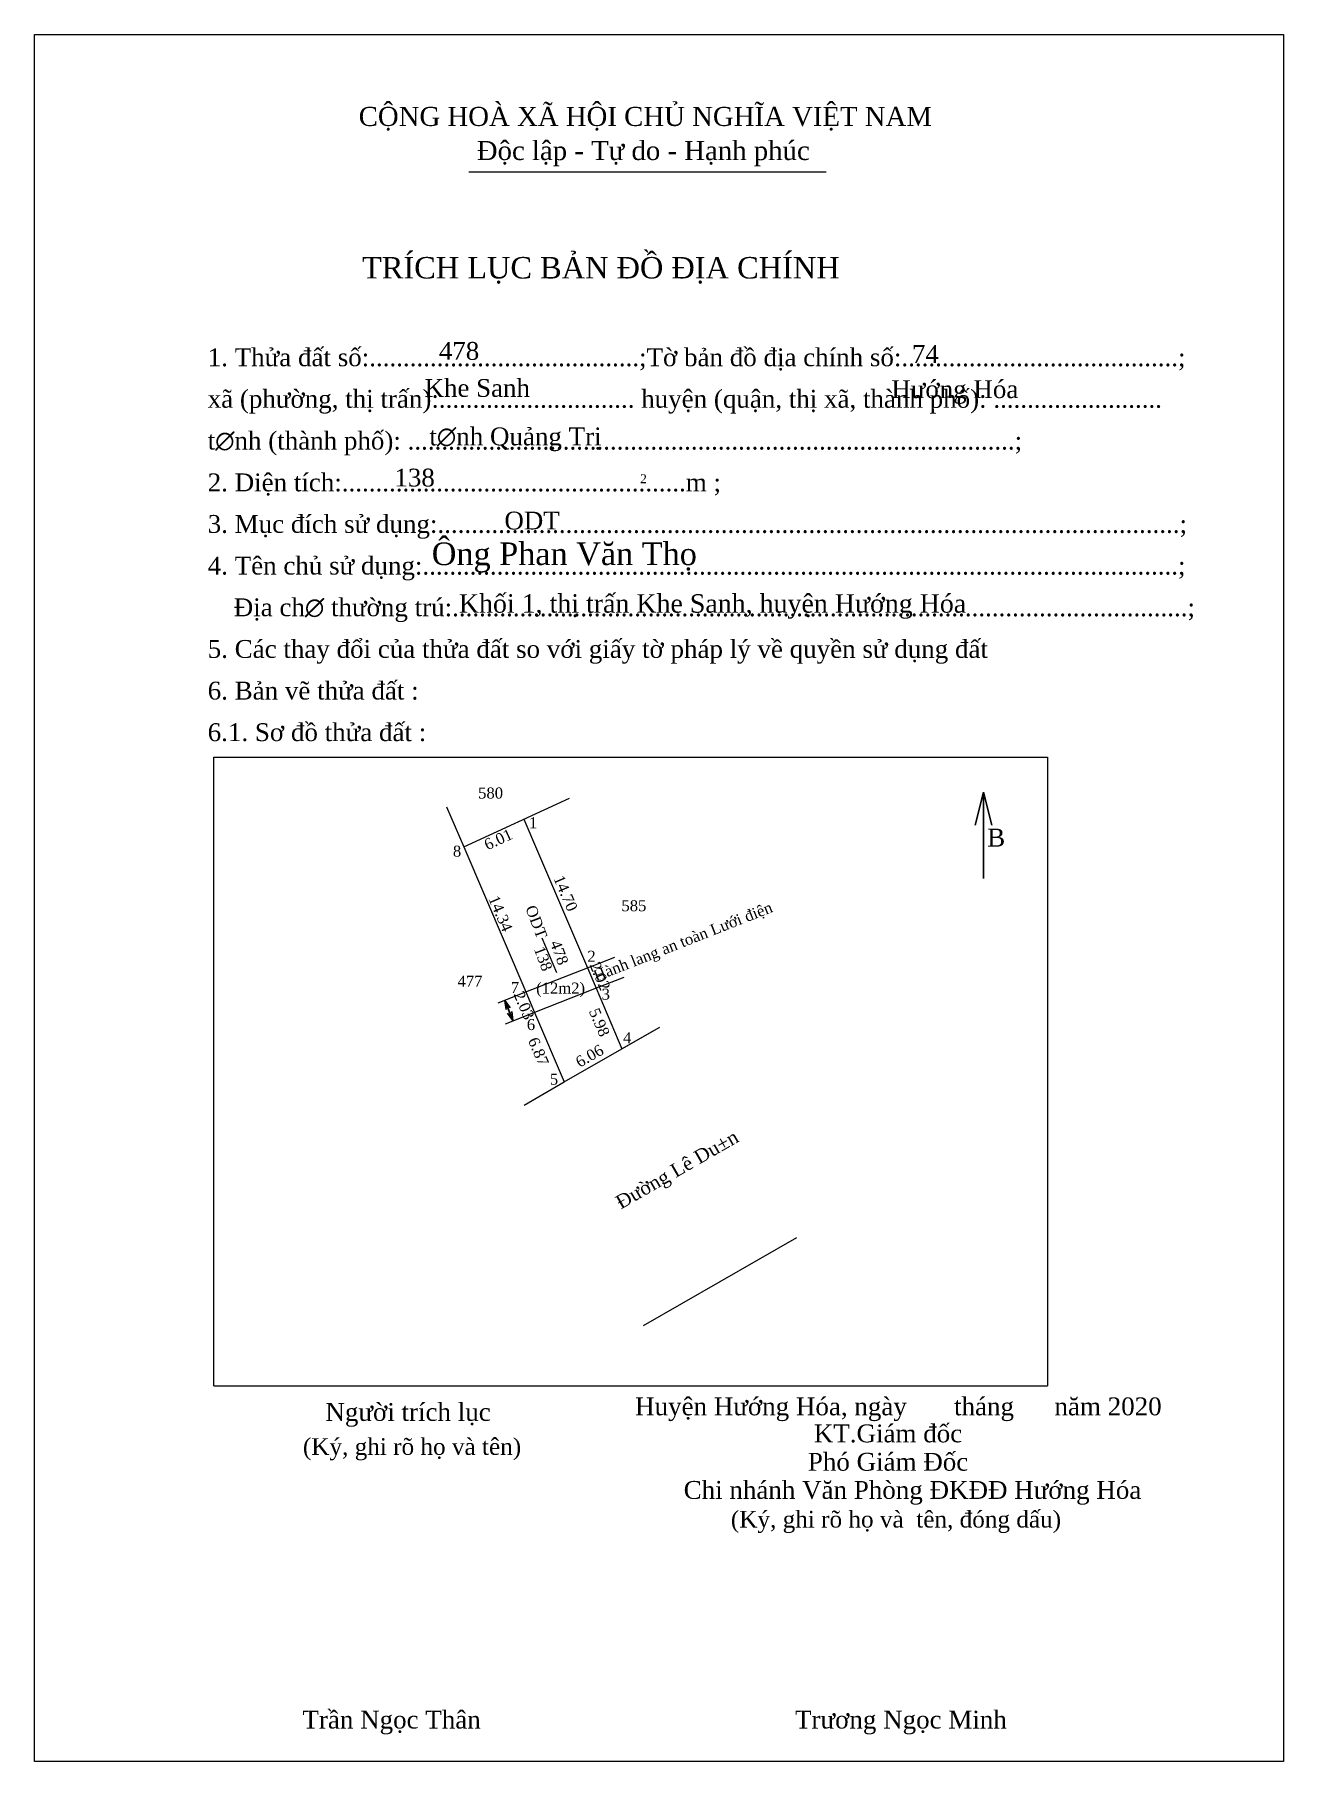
# Model space of a CAD drawing. Header units: metres. Extents: x 549612 to 552411, y 1838750 to 1839254.
# Drawn here: x 549611.8 to 549725.4, y 1838994.2 to 1839151.3 of the extents above; entities that cross this region are included whole.
import ezdxf
from ezdxf.enums import TextEntityAlignment as Align

# ---------------------------------------------------------------- set-up
doc = ezdxf.new("R2010")
doc.units = ezdxf.units.M
doc.header["$MEASUREMENT"] = 0
doc.linetypes.add('DGN Style 2', pattern=[15.8521, 9.51126, -6.34084])
doc.linetypes.add('DGN Style 4', pattern=[25.379212, 12.68168, -6.34084, 0.015852, -6.34084])
doc.layers.add('Level 10', color=7, linetype='Continuous', lineweight=0)
doc.styles.add('Style-VHtime', font='VHtime.shx')
doc.styles.add('Style-VHtimeb', font='VHtimeb.shx')
doc.styles.add('Style-Vntime', font='Vntime.shx')
doc.styles.add('Style-Vntimeb', font='Vntimeb.shx')
doc.styles.add('Style-Vntimei I 0.00000', font='Vntimei.shx')
doc.dimstyles.get("Standard").update_dxf_attribs({"dimtxt": 0.18, "dimasz": 0.18, "dimexe": 0.18, "dimexo": 0.0625, "dimgap": 0.09, "dimtad": 0, "dimtih": 1, "dimtoh": 1, "dimdec": 4, "dimzin": 0, "dimdsep": 46, "dimtxsty": 'Standard', "dimcen": 0.09, "dimadec": 0, "dimazin": 0, "dimtfac": 1, "dimtdec": 4, "dimtofl": 0, "dimtmove": 0, "dimatfit": 3, "dimfxl": 1, "dimtolj": 1, "dimtzin": 0, "dimarcsym": 0})

msp = doc.modelspace()

# ---------------------------------------------------------------- texts
at = {"layer": 'Level 10', "color": 7, "linetype": 'Continuous', "lineweight": 0}
for s, height, style, p in [('CéNG HOµ X· HéI CHñ NGHÜA VIÖT NAM', 1.73292, 'Style-VHtimeb', (549641.31, 1839142.95)), ('§éc lËp - Tù do - H¹nh phóc', 1.73292, 'Style-Vntimeb', (549652.05, 1839139.85)), ('TRÝCH LôC B¶N ®å ®ÞA CHÝNH', 1.94952, 'Style-VHtimeb', (549641.61, 1839129.08)), ('1. Thöa ®Êt sè:........................................;Tê b¶n ®å ®Þa chÝnh sè:.........................................;', 1.62456, 'Style-Vntime', (549627.58, 1839121.1)), ('478', 1.62, 'Style-Vntime', (549648.6, 1839121.68)), ('74', 1.62, 'Style-Vntime', (549691.62, 1839121.4)), ('Khe Sanh', 1.62, 'Style-Vntime', (549647.3, 1839118.31)), ('H\xadíng Hãa', 1.62402, 'Style-Vntime', (549689.74, 1839118.2)), ('x· (ph\xadêng, thÞ trÊn):............................. huyÖn (quËn, thÞ x·, thµnh phè): .........................', 1.62414, 'Style-Vntime', (549627.58, 1839117.32)), ('t∅nh (thµnh phè): ..........................................................................................;', 1.62414, 'Style-Vntime', (549627.58, 1839113.52)), ('t∅nh Qu¶ng TrÞ', 1.62456, 'Style-Vntime', (549647.74, 1839113.9)), ('2. DiÖn tÝch:...................................................m ;', 1.62414, 'Style-Vntime', (549627.58, 1839109.72)), ('3. Môc ®Ých sö dông:..............................................................................................................;', 1.62456, 'Style-Vntime', (549627.58, 1839105.94)), ('4. Tªn chñ sö dông:................................................................................................................;', 1.62456, 'Style-Vntime', (549627.58, 1839102.15)), ('§Þa ch∅ th\xadêng tró:.............................................................................................................;', 1.62456, 'Style-Vntime', (549629.95, 1839098.36)), ('5. C¸c thay ®æi cña thöa ®Êt so víi giÊy tê ph¸p lý vÒ quyÒn sö dông ®Êt', 1.62456, 'Style-Vntime', (549627.58, 1839094.57)), ('6. B¶n vÏ thöa ®Êt :', 1.62456, 'Style-Vntime', (549627.58, 1839090.78)), ('6.1. S¬ ®å thöa ®Êt :', 1.62456, 'Style-Vntime', (549627.58, 1839087)), ('B', 1.62456, 'Style-VHtimeb', (549698.46, 1839077.41))]:
    msp.add_text(s, height=height, dxfattribs=dict(at, style=style)).set_placement(p)
for s, height, style, p in [('138', 1.62, 'Style-Vntime', (549644.56, 1839111.78)), ('2', 0.81198, 'Style-Vntime', (549666.9, 1839111.27198)), ('ODT', 1.62, 'Style-VHtime', (549654.56, 1839107.87)), ('¤ng Phan V¨n Thä', 2.05998, 'Style-Vntime', (549647.95, 1839105.06998)), ('Khèi 1, thÞ trÊn Khe Sanh, huyÖn H\xadíng Hãa', 1.68, 'Style-Vntime', (549650.42, 1839100.36))]:
    msp.add_text(s, height=height, dxfattribs=dict(at, style=style)).set_placement(p, align=Align.TOP_LEFT)
for s, height, style, p in [('580', 1.00002, 'Style-Vntime', (549653.301953, 1839082.78002)), ('585', 1.00002, 'Style-Vntime', (549666.334924, 1839072.53002)), ('477', 1.00002, 'Style-Vntime', (549651.43467, 1839065.67002)), ('Ng\xadêi trÝch lôc', 1.62456, 'Style-Vntimeb', (549645.800076, 1839026.79456)), ('HuyÖn H\xadíng Hãa, ngµy       th¸ng      n¨m 2020', 1.62456, 'Style-Vntime', (549690.384682, 1839027.30456)), ('(Ký, ghi râ hä vµ tªn)', 1.51632, 'Style-Vntimei I 0.00000', (549646.161423, 1839023.59632)), ('KT.Gi¸m ®èc', 1.62456, 'Style-Vntimeb', (549689.440906, 1839024.84456)), ('Phã Gi¸m §èc', 1.62456, 'Style-Vntimeb', (549689.444938, 1839022.26456)), ('Chi nh¸nh V¨n Phßng §K§§ H\xadíng Hãa', 1.62456, 'Style-Vntimeb', (549691.666651, 1839019.70456)), ('(Ký, ghi râ hä vµ  tªn, ®ãng dÊu)', 1.51632, 'Style-Vntimei I 0.00000', (549690.166015, 1839016.98632)), ('TrÇn Ngäc Th©n', 1.62414, 'Style-Vntime', (549644.303163, 1838998.81414)), ('Tr\xad¬ng Ngäc Minh', 1.62456, 'Style-Vntime', (549690.615242, 1838998.81456))]:
    msp.add_text(s, height=height, dxfattribs=dict(at, style=style)).set_placement(p, align=Align.TOP_CENTER)
at = {"layer": 'Level 10', "color": 7, "linetype": 'Continuous', "lineweight": 0, "style": 'Style-Vntime'}
for s, p in [(' 1', (549657.549023, 1839079.08)), (' 8', (549650.631831, 1839076.49)), (' 2', (549662.858779, 1839066.93)), (' 7', (549655.897265, 1839064.09)), (' 3', (549664.158383, 1839063.48)), (' 6', (549657.35585, 1839060.72)), (' 4', (549666.101445, 1839059.52)), (' 5', (549659.447773, 1839055.75))]:
    msp.add_text(s, height=1.00002, dxfattribs=at).set_placement(p, align=Align.RIGHT)
for s, height, rotation, p in [('6.01', 1.00002, 24.775142, (549654.208876, 1839077.609481)), ('14.70', 1.00002, 293.198592, (549659.670216, 1839072.966164)), ('14.34', 1.00002, 293.167103, (549653.755461, 1839071.125216)), ('2.02', 1.00002, 293.012444, (549662.797251, 1839065.426979)), ('2.03', 1.00002, 293.161603, (549655.884013, 1839062.77212)), ('5.98', 1.00002, 293.135697, (549662.740115, 1839061.22654)), ('6.87', 1.00002, 293.132908, (549657.199345, 1839058.571608)), ('6.06', 1.00002, 29.909153, (549662.550426, 1839057.939731)), ('§\xadêng Lª Du±n', 1.24998, 29.881536, (549670.567217, 1839047.508562))]:
    msp.add_text(s, height=height, rotation=rotation, dxfattribs=at).set_placement(p, align=Align.CENTER)
at = {"layer": 'Level 10', "color": 7, "linetype": 'DGN Style 2', "lineweight": 0, "style": 'Style-Vntime'}
msp.add_text('ODT', height=1.00002, rotation=290.689569, dxfattribs=at).set_placement((549657.468903, 1839070.559134), align=Align.MIDDLE_CENTER)
at = {"layer": 'Level 10', "color": 7, "linetype": 'DGN Style 4', "lineweight": 0, "style": 'Style-Vntime'}
msp.add_text('Hµnh lang an toµn L\xadíi ®iÖn', height=1.00002, rotation=21.525383, dxfattribs=at).set_placement((549670.973894, 1839068.308827), align=Align.CENTER)
at = {"layer": 'Level 10', "color": 7, "linetype": 'Continuous', "lineweight": 0, "style": 'Style-Vntime'}
for s, p in [('138', (549658.562456, 1839067.394686)), ('478', (549660.022456, 1839067.944686))]:
    msp.add_text(s, height=1.00002, rotation=290.689569, dxfattribs=at).set_placement(p, align=Align.TOP_CENTER)
msp.add_text('(12m2)', height=1.00002, dxfattribs=at).set_placement((549659.66995, 1839064.54001), align=Align.MIDDLE_CENTER)

# ---------------------------------------------------------------- blocks, each defined once
blk = doc.blocks.new('TerminatorOpen_0.5')
at = {"color": 0, "linetype": 'ByBlock', "lineweight": -2}
for q in [(-1, 0.25), (-1, 0), (-1, -0.25)]:
    blk.add_line((0, 0), q, dxfattribs=at)

# ---------------------------------------------------------------- linework, layer by layer
at = {"layer": 'Level 10', "color": 7, "linetype": 'Continuous', "lineweight": 0, "ltscale": 19161337.188549}
msp.add_line((549651.318271, 1839138.785112), (549683.815514, 1839138.785112), dxfattribs=at)
at = {"layer": 'Level 10', "color": 7, "linetype": 'Continuous', "lineweight": 13}
for p, q in [((549628.127814, 1839028.363058), (549628.127814, 1839085.532306)), ((549628.127814, 1839085.532306), (549703.94016, 1839085.532306)), ((549703.94016, 1839085.532306), (549703.94016, 1839028.363058))]:
    msp.add_line(p, q, dxfattribs=at)
at = {"layer": 'Level 10', "color": 7, "linetype": 'Continuous', "lineweight": 0}
for p, q in [((549650.86, 1839077.37), (549660.48, 1839081.81)), ((549649.3, 1839081.01), (549650.86, 1839077.37)), ((549656.32, 1839079.89), (549657.47, 1839077.2)), ((549650.86, 1839077.37), (549656.5, 1839064.19)), ((549657.47, 1839077.2), (549662.11, 1839066.38)), ((549657.96, 1839069.1), (549659.3, 1839065.94)), ((549662.11, 1839066.38), (549662.9, 1839064.52)), ((549662.9, 1839064.52), (549665.25, 1839059.02)), ((549656.5, 1839064.19), (549657.3, 1839062.32)), ((549657.3, 1839062.32), (549660, 1839056)), ((549665.25, 1839059.02), (549668.68, 1839060.99)), ((549665.25, 1839059.02), (549668.15, 1839060.69)), ((549660, 1839056), (549665.25, 1839059.02)), ((549656.35, 1839053.9), (549660, 1839056)), ((549667.21, 1839033.85), (549681.16, 1839041.86))]:
    msp.add_line(p, q, dxfattribs=at)
at = {"layer": 'Level 10', "color": 7, "linetype": 'DGN Style 4', "lineweight": 0}
for p, q in [((549656.5, 1839064.19), (549662.11, 1839066.38)), ((549662.11, 1839066.38), (549664.59, 1839067.35)), ((549662.9, 1839064.52), (549657.3, 1839062.32)), ((549665.41, 1839065.51), (549662.9, 1839064.52)), ((549654, 1839063.21), (549656.5, 1839064.19)), ((549657.3, 1839062.32), (549654.63, 1839061.27))]:
    msp.add_line(p, q, dxfattribs=at)
at = {"layer": 'Level 10', "color": 7, "linetype": 'Continuous', "lineweight": 0, "flags": 128}
msp.add_lwpolyline([(549611.836001, 1839151.2653), (549725.397617, 1839151.2653), (549725.397617, 1838994.195365), (549611.836001, 1838994.195365), (549611.836001, 1839151.2653)], close=True, dxfattribs=at)
at = {"layer": 'Level 10', "color": 7, "linetype": 'Continuous', "lineweight": 13, "flags": 128}
msp.add_lwpolyline([(549628.127814, 1839028.363058), (549703.94016, 1839028.363058)], dxfattribs=at)

msp.set_redraw_order([(e.dxf.handle, doc.entitydb.next_handle()) for e in msp.query("TEXT MTEXT ATTDEF DIMENSION ARC_DIMENSION")])  # texts and dimensions are drawn at this point

# ---------------------------------------------------------------- leaders
at = {"layer": 'Level 10', "color": 7, "linetype": 'Continuous', "lineweight": 13}
msp.add_leader([(549698.12, 1839082.35), (549698.12, 1839074.5)], dimstyle='Standard', override={"dimtxt": 3, "dimasz": 3, "dimgap": 0, "dimtxsty": 'Style-Vntime', "dimldrblk": 'TerminatorOpen_0.5'}, dxfattribs=at)
at = {"layer": 'Level 10', "color": 7, "linetype": 'Continuous', "lineweight": 0}
for points in [[(549654.6, 1839063.42), (549655.34, 1839061.58)], [(549655.34, 1839061.58), (549654.6, 1839063.42)]]:
    msp.add_leader(points, dimstyle='Standard', override={"dimtxt": 0.8, "dimasz": 0.8, "dimgap": 0, "dimtxsty": 'Style-Vntime', "dimldrblk": 'TerminatorOpen_0.5'}, dxfattribs=at)

doc.saveas('drawing.dxf')
